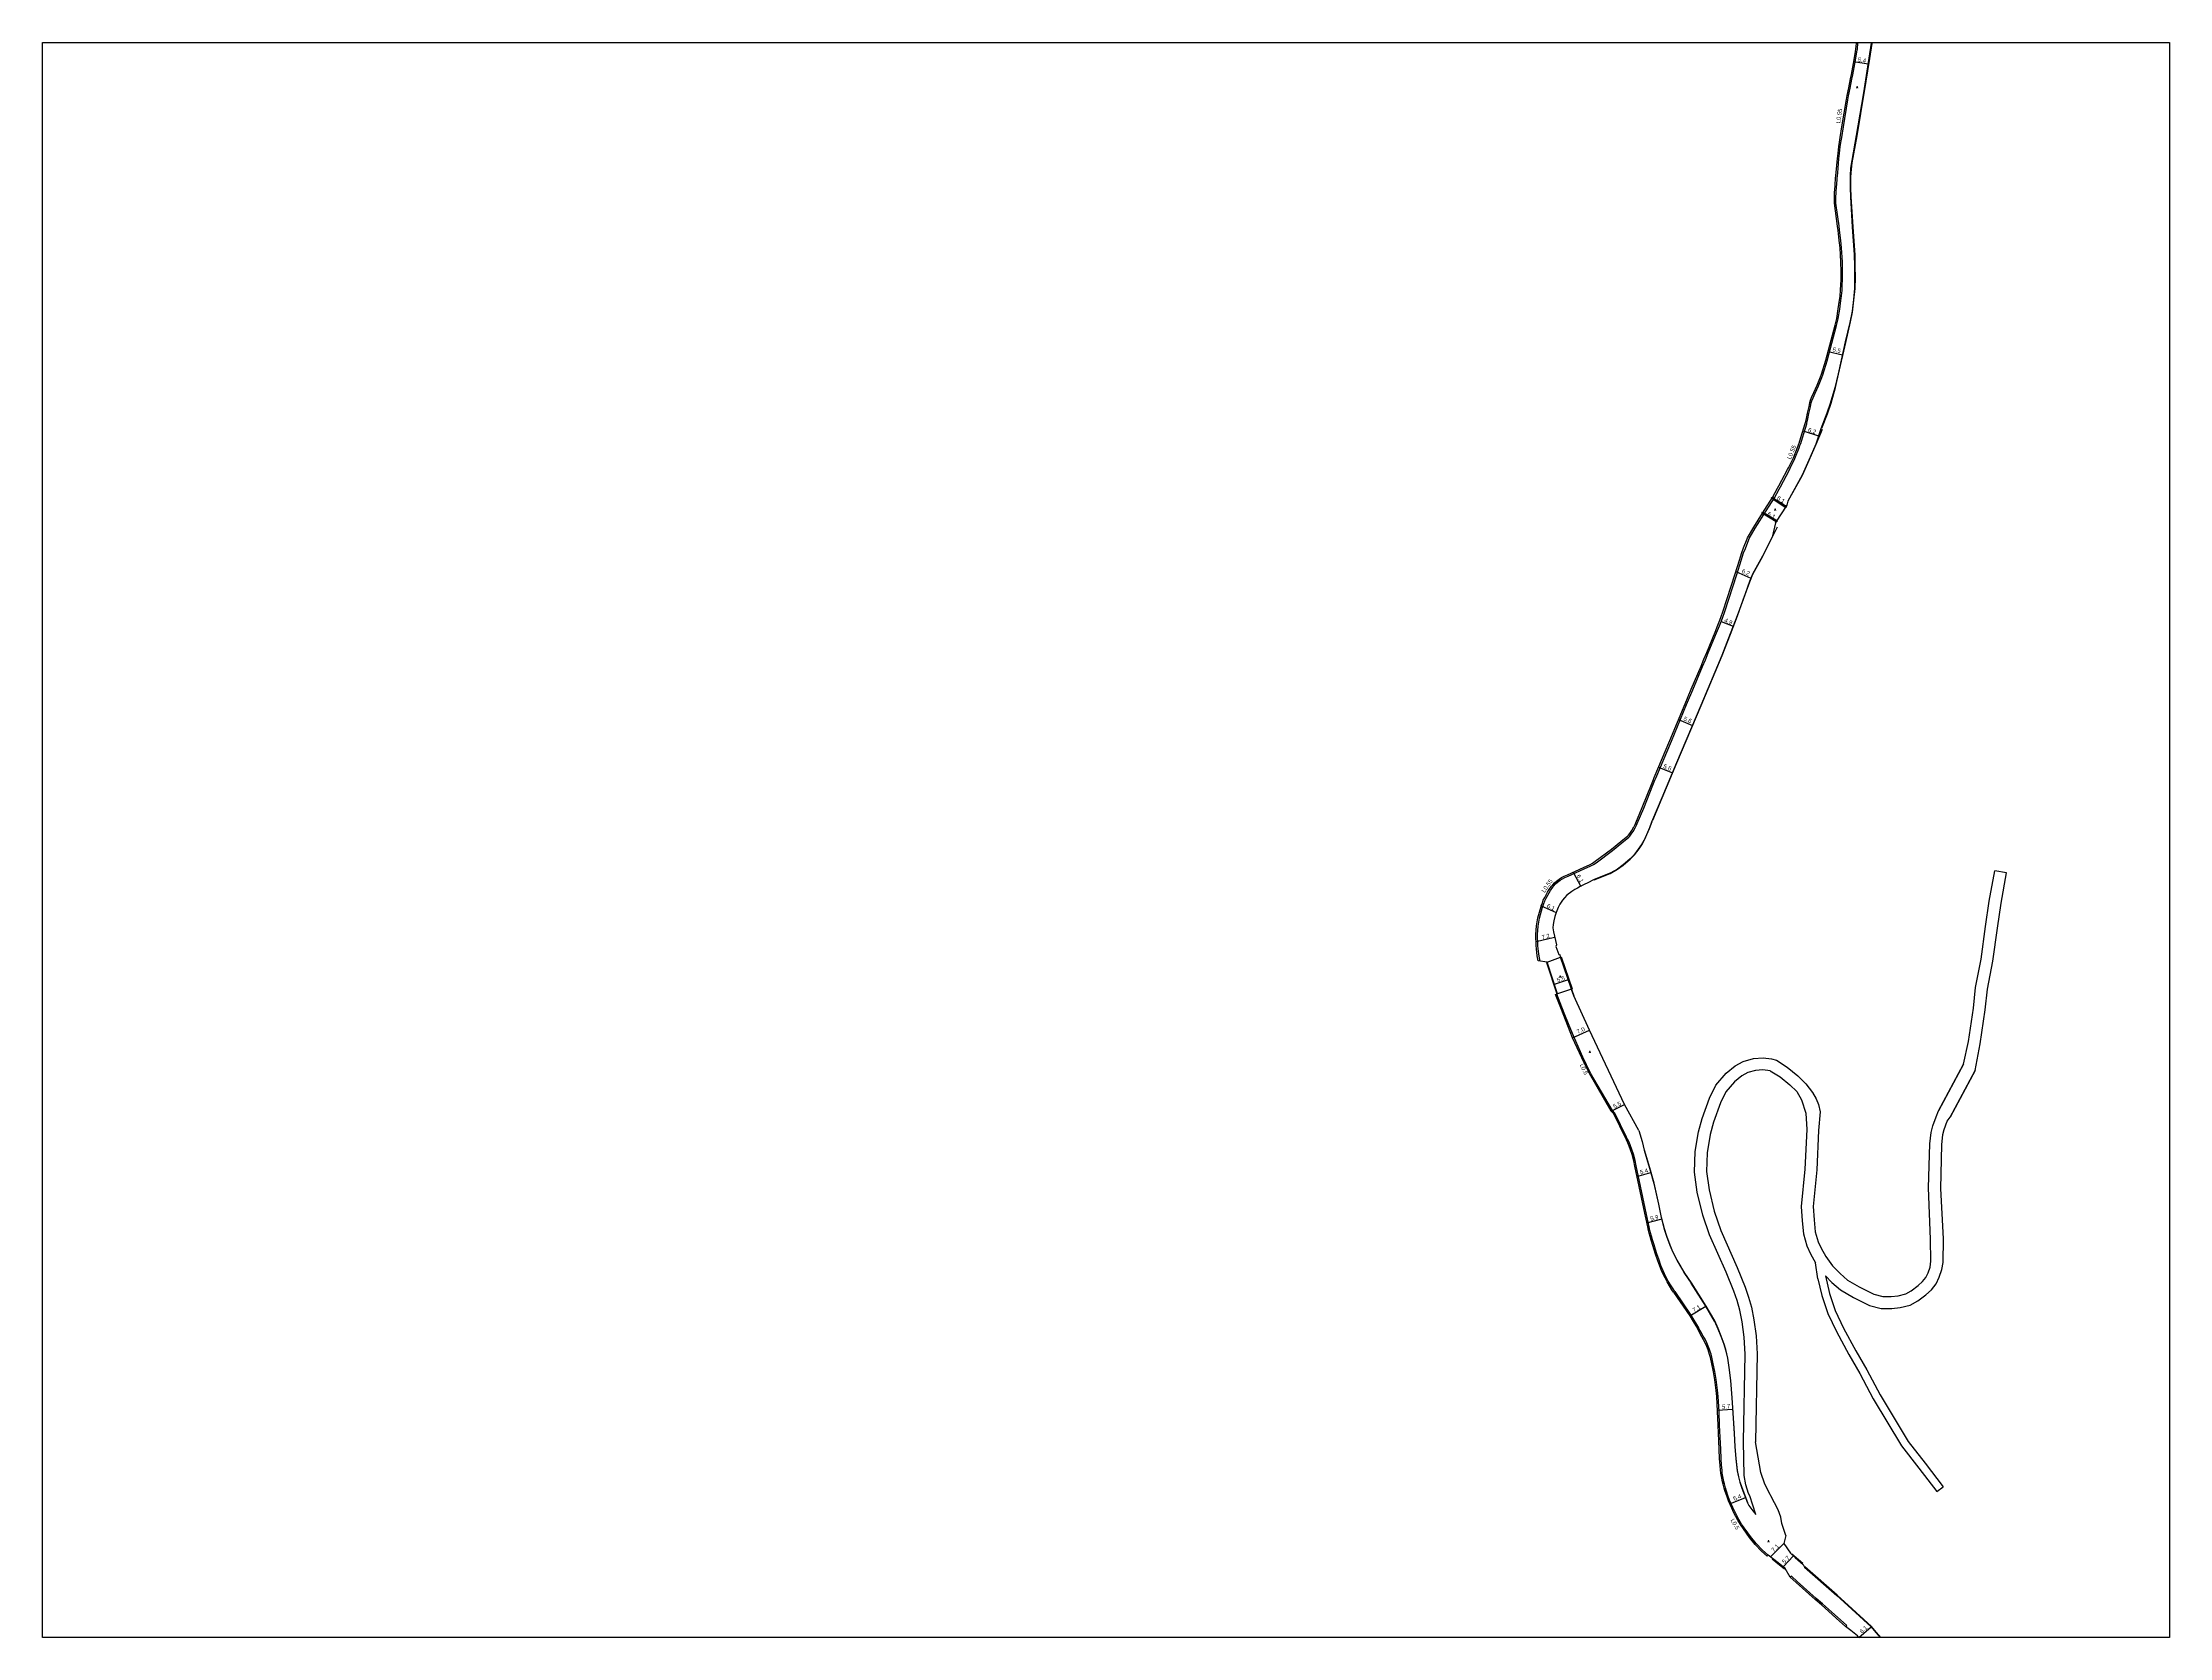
# Model space of a CAD drawing. Header units: metres. Extents: x -25600 to -24000, y -82800 to -81000.
# Drawn here: x -25600 to -24800, y -81600 to -81000 of the extents above; entities that cross this region are included whole.
import ezdxf

# ---------------------------------------------------------------- set-up
doc = ezdxf.new("R2010")
doc.units = ezdxf.units.M
doc.header["$LTSCALE"] = 2.5
for name, color, linetype in [('側溝・桝', 7, 'Continuous'), ('図郭', 7, 'Continuous'), ('幅員', 7, 'Continuous'), ('歩道・分離帯・安全施設', 7, 'Continuous'), ('舗装', 7, 'Continuous'), ('道路', 7, 'Continuous')]:
    doc.layers.add(name, color=color, linetype=linetype)
doc.styles.get("Standard").update_dxf_attribs({"font": ''})
doc.styles.add('YOKO_DECO', font='txt.shx', dxfattribs={"bigfont": 'extfont.shx'})
doc.styles.get('Standard').set_extended_font_data('@MS PGothic')

msp = doc.modelspace()

# ---------------------------------------------------------------- linework, layer by layer
at = {"layer": '側溝・桝'}
for points in [[(-25036.73, -81345.55), (-25037.04, -81343.68), (-25037.45, -81340.88), (-25037.54, -81339.64), (-25037.63, -81338.18), (-25037.69, -81337.02), (-25037.76, -81335.55), (-25037.46, -81332.39), (-25036.97, -81329.46), (-25035.77, -81325.26), (-25035.69, -81325), (-25035.29, -81323.89), (-25034.94, -81322.85), (-25034.45, -81321.88), (-25033.82, -81320.7), (-25033.35, -81319.91), (-25032.79, -81319.02), (-25031.92, -81317.74), (-25031.53, -81317.24), (-25030.89, -81316.55), (-25030.18, -81315.91), (-25029.17, -81315.14), (-25028.32, -81314.6), (-25027.36, -81314.08), (-25026.2, -81313.56), (-25020.18, -81310.85), (-25017.6, -81309.76), (-25016.61, -81309.2), (-25015.68, -81308.53), (-25009.49, -81303.91), (-25005.96, -81301.06), (-25003.38, -81298.91), (-25002.97, -81298.51), (-25002.45, -81297.85), (-25001.76, -81296.79), (-25000.94, -81295.4), (-25000.8, -81295.13), (-25000.45, -81294.39), (-25000.18, -81293.81), (-24997.74, -81287.99), (-24994.3, -81279.31), (-24993.52, -81277.54), (-24993.2, -81276.72), (-24987.35, -81262.77), (-24981.6, -81249.06), (-24979.26, -81243.51), (-24975.61, -81234.79), (-24974.51, -81232.22), (-24973.48, -81229.65), (-24970.31, -81222.05), (-24969.26, -81219.44), (-24968.75, -81218.15), (-24968.17, -81216.49), (-24967.29, -81214.02), (-24962.78, -81200.06), (-24961.11, -81194.9), (-24960.2, -81192.01), (-24959.51, -81190.28), (-24958.26, -81186.99), (-24958.08, -81186.62), (-24955.79, -81182.68), (-24951.74, -81176.21), (-24948.61, -81171.25), (-24947.73, -81169.67), (-24946.77, -81168), (-24946.31, -81167.11), (-24943.04, -81160.94), (-24942.72, -81160.16), (-24940.93, -81156.45), (-24939.33, -81152.53), (-24938.97, -81151.59), (-24938.69, -81150.87), (-24938.05, -81148.75), (-24936.42, -81143.44), (-24936.34, -81143.13), (-24936.25, -81142.75), (-24935.98, -81141.56), (-24935.59, -81139.59), (-24935.02, -81137.08), (-24934.85, -81136.23), (-24934.72, -81135.53), (-24934.48, -81134.78), (-24934.07, -81133.69), (-24933.3, -81131.9), (-24932.04, -81129.13), (-24931.24, -81127.28), (-24930.75, -81126.02), (-24930.34, -81124.95), (-24928.74, -81119.7), (-24925.18, -81106.44), (-24925.07, -81105.98), (-24924.62, -81103.86), (-24924.04, -81100.28), (-24923.56, -81096.99), (-24923.44, -81096.31), (-24923.35, -81095.33), (-24923.16, -81093.28), (-24923.05, -81090.99), (-24922.98, -81089.53), (-24922.94, -81086.29), (-24923.03, -81082.49), (-24923.34, -81077.21), (-24923.64, -81074.42), (-24924.05, -81070.64), (-24924.27, -81068.95), (-24925.43, -81060.4), (-24925.47, -81059.47), (-24925.47, -81058.32), (-24925.38, -81056.47), (-24925.21, -81054.13), (-24925.12, -81053.47), (-24925, -81051.21), (-24924.79, -81048.98), (-24924.3, -81043.7), (-24924.07, -81041.67), (-24923.81, -81039.19), (-24923.58, -81037.63), (-24923.27, -81035.76), (-24922.66, -81031.77), (-24920.96, -81021.53), (-24920.72, -81020.08), (-24920.11, -81017.15), (-24919.42, -81013.78), (-24919.08, -81012.11), (-24918.06, -81006.62), (-24917.53, -81003.49), (-24917.4, -81002.39), (-24917.2, -81000.4), (-24917.16, -81000)], [(-25017.74, -81387.68), (-25020.63, -81381.65), (-25023.3, -81375.71), (-25024.18, -81373.68), (-25025.17, -81371.28), (-25026.28, -81368.56), (-25027.43, -81365.72), (-25028.52, -81362.89), (-25030.48, -81357.94)], [(-25004.18, -81411.79), (-25008.55, -81402.73), (-25009.47, -81401.73), (-25017.74, -81387.68)], [(-24986.06, -81469.88), (-24986.69, -81468.88), (-24987.65, -81467.4), (-24988.5, -81465.99), (-24989.25, -81464.54), (-24990.42, -81462.08), (-24991.25, -81460.09), (-24991.95, -81458.1), (-24992.78, -81455.66), (-24993.3, -81454.06), (-24993.87, -81452.34), (-24994.45, -81450.36), (-24994.85, -81448.99), (-24995.16, -81447.83), (-24995.41, -81446.84), (-24995.72, -81445.47), (-24997.24, -81438.55), (-24999, -81430.23), (-25000.58, -81422.55), (-25001, -81420.6), (-25001.64, -81418.16), (-25002.19, -81416.43), (-25002.7, -81415.05), (-25003.24, -81413.67), (-25003.79, -81412.51), (-25004.18, -81411.79)], [(-24986.06, -81469.88), (-24979.99, -81478.72), (-24977.11, -81483.52)], [(-24950.91, -81569.01), (-24953.04, -81567.1), (-24955.5, -81564.63), (-24957.6, -81562.05), (-24960.93, -81557.32), (-24961.92, -81555.65), (-24963.39, -81552.87), (-24964.23, -81551.16), (-24965.44, -81548.37), (-24965.96, -81546.97), (-24966.75, -81544.63), (-24967, -81543.69), (-24967.41, -81542.24), (-24967.62, -81541.3), (-24968.03, -81539.5), (-24968.18, -81538.24), (-24968.22, -81537.77), (-24968.29, -81537.1), (-24968.44, -81535.12), (-24968.63, -81532.8), (-24968.8, -81529.12), (-24969.21, -81520.15), (-24969.38, -81515), (-24969.71, -81509.35), (-24969.96, -81507.02), (-24970.21, -81505), (-24970.46, -81502.96), (-24970.97, -81499.94), (-24971.58, -81497), (-24972.12, -81494.53), (-24972.39, -81493.41), (-24972.7, -81492.48), (-24973.01, -81491.61), (-24973.51, -81490.37), (-24974.04, -81489.12), (-24974.69, -81487.81), (-24975.35, -81486.6), (-24976.24, -81485.03), (-24977.11, -81483.52)], [(-24921.79, -81595.93), (-24921.38, -81595.47), (-24923.77, -81593.38), (-24930.55, -81587.35), (-24932.91, -81585.28), (-24939.98, -81578.96), (-24942.2, -81576.88), (-24942.61, -81577.29)]]:
    msp.add_lwpolyline(points, dxfattribs=at)
at = {"layer": '図郭'}
msp.add_lwpolyline([(-25600, -81000), (-24800, -81000), (-24800, -81600), (-25600, -81600)], close=True, dxfattribs=at)
at = {"layer": '幅員'}
for points in [[(-24918.72, -81007.13), (-24913.36, -81007.97)], [(-24928.39, -81116.22), (-24923.02, -81117.43)], [(-24937.82, -81146.09), (-24931.95, -81147.97)], [(-24949.37, -81171.17), (-24944.2, -81174.44)], [(-24953.09, -81177.06), (-24947.91, -81180.24)], [(-24963.1, -81199.04), (-24957.4, -81201.47)], [(-24968.65, -81217.84), (-24964.08, -81219.6)], [(-24984.63, -81254.67), (-24979.43, -81256.88)], [(-24992.14, -81272.59), (-24986.98, -81274.75)], [(-25024.26, -81312.09), (-25021.45, -81317.45)], [(-25036.28, -81324.8), (-25030.73, -81327.28)], [(-25038.25, -81338.22), (-25031.26, -81336.61)], [(-25031.32, -81354.27), (-25026.07, -81352.47)], [(-25024.48, -81374.45), (-25018.12, -81371.53)], [(-25009.97, -81401.96), (-25005.03, -81399.49)], [(-25000.29, -81426.54), (-24995.1, -81425.09)], [(-24996.58, -81443.98), (-24990.85, -81442.55)], [(-24980.45, -81479.01), (-24974.34, -81475.4)], [(-24969.99, -81514.48), (-24964.31, -81514.1)], [(-24965.35, -81549.73), (-24959.43, -81547.39)], [(-24950.09, -81569.66), (-24945.06, -81564.63)], [(-24945.34, -81573.46), (-24941.38, -81569.34)], [(-24916.8, -81600), (-24912.2, -81596.03)]]:
    msp.add_lwpolyline(points, dxfattribs=at)
at = {"layer": '歩道・分離帯・安全施設'}
for points in [[(-24930.8, -81145.03), (-24928.64, -81139.73), (-24927.21, -81135.66), (-24925.63, -81129.75), (-24924.54, -81124.78), (-24921.76, -81112.9), (-24919.95, -81105.04), (-24919.27, -81101.43), (-24918.69, -81096.93), (-24918.25, -81092.53), (-24918.13, -81088.49), (-24918.2, -81084.15), (-24918.27, -81079.99), (-24919.03, -81069.31), (-24919.68, -81058.07), (-24919.82, -81054.51), (-24919.85, -81051.83), (-24919.81, -81050.51), (-24919.62, -81047.58), (-24919.35, -81045.23), (-24917.51, -81035.12), (-24916.09, -81026.76), (-24914.79, -81019.16), (-24912.71, -81006.06), (-24911.87, -81000.31), (-24911.83, -81000)], [(-24943.46, -81172.44), (-24938.02, -81162.8), (-24935.52, -81157.1), (-24932.87, -81151.11), (-24930.46, -81145.4)], [(-24994.38, -81292.5), (-24990.83, -81284.17), (-24985.29, -81270.95), (-24976.16, -81249.39), (-24968.3, -81230.63), (-24965.1, -81222.51), (-24962.49, -81215.73), (-24960.33, -81209.61), (-24957.89, -81202.84), (-24956.69, -81200.03), (-24952.96, -81193.19), (-24947.39, -81182.18)], [(-25016.36, -81314.96), (-25010.35, -81312.55), (-25007.6, -81311.02), (-25005.54, -81309.5), (-25002.82, -81307.16), (-25001.37, -81305.65), (-24999.67, -81303.51), (-24998.45, -81301.64), (-24997.63, -81300.18), (-24997.08, -81299.11), (-24995.61, -81295.66), (-24994.56, -81293)], [(-25034.1, -81346.29), (-25030.25, -81357.84)], [(-25025.02, -81355.52), (-25028.84, -81344.41)], [(-25024.03, -81358.64), (-25024.9, -81356.21)], [(-24979.83, -81466.62), (-24982.28, -81463.01), (-24983.75, -81460.47), (-24985.22, -81458), (-24986.74, -81454.92), (-24987.84, -81452.39), (-24989.11, -81448.98), (-24989.9, -81446.33), (-24991, -81441.95), (-24992.06, -81437.01), (-24993.83, -81429.15), (-24995.44, -81423.38), (-24997.44, -81416.71)], [(-24971.01, -81480.91), (-24974.23, -81475.33), (-24979.83, -81466.62)], [(-24958.54, -81549.31), (-24960.73, -81543.76), (-24961.44, -81541.55), (-24961.96, -81539.62), (-24962.45, -81537.26), (-24962.99, -81532.74), (-24963.3, -81528.28), (-24963.56, -81523.23), (-24964.46, -81509.84), (-24964.96, -81503.37), (-24965.59, -81498.41), (-24966.07, -81494.89), (-24966.83, -81491.73), (-24967.48, -81489.64), (-24968.59, -81486.63), (-24969.7, -81483.78), (-24971.01, -81480.91)], [(-24949.4, -81570.45), (-24947.27, -81572.15), (-24944.74, -81574.16)], [(-24937.89, -81572.21), (-24941.98, -81568.68)], [(-24908.59, -81600), (-24910.91, -81597.25), (-24912.06, -81595.92), (-24922.25, -81586.58), (-24925.04, -81584.08), (-24937.09, -81573.37)]]:
    msp.add_lwpolyline(points, dxfattribs=at)
at = {"layer": '舗装'}
for points in [[(-25034.1, -81345.94), (-25029.05, -81344.04)], [(-25024.97, -81356.09), (-25030.13, -81357.82)]]:
    msp.add_lwpolyline(points, dxfattribs=at)
at = {"layer": '道路'}
for points in [[(-25037.43, -81345.44), (-25037.79, -81343.61), (-25038.07, -81340.94), (-25038.17, -81339.69), (-25038.25, -81338.22), (-25038.31, -81337.05), (-25038.38, -81335.54), (-25038.08, -81332.3), (-25037.57, -81329.32), (-25036.37, -81325.07), (-25036.28, -81324.8), (-25035.88, -81323.68), (-25035.51, -81322.61), (-25035, -81321.59), (-25034.36, -81320.39), (-25033.89, -81319.59), (-25033.31, -81318.68), (-25032.43, -81317.37), (-25031.99, -81316.82), (-25031.27, -81316.12), (-25030.54, -81315.51), (-25029.52, -81314.74), (-25028.63, -81314.1), (-25027.62, -81313.57), (-25026.39, -81313.05), (-25020.43, -81310.37), (-25017.89, -81309.2), (-25016.95, -81308.67), (-25016.04, -81308.02), (-25009.81, -81303.46), (-25006.31, -81300.6), (-25003.75, -81298.47), (-25003.41, -81298.12), (-25002.91, -81297.5), (-25002.25, -81296.48), (-25001.46, -81295.09), (-25001.33, -81294.86), (-25000.98, -81294.12), (-25000.72, -81293.57), (-24998.32, -81287.75), (-24994.88, -81279.07), (-24994.09, -81277.3), (-24993.77, -81276.48), (-24987.92, -81262.53), (-24982.18, -81248.82), (-24979.84, -81243.27), (-24976.19, -81234.55), (-24975.09, -81231.98), (-24974.06, -81229.41), (-24970.88, -81221.81), (-24969.84, -81219.21), (-24969.34, -81217.93), (-24968.76, -81216.28), (-24967.88, -81213.82), (-24963.37, -81199.87), (-24961.7, -81194.71), (-24960.85, -81191.79), (-24960.16, -81190.03), (-24958.89, -81186.72), (-24958.68, -81186.29), (-24956.38, -81182.32), (-24953.09, -81177.06), (-24949.37, -81171.17), (-24948.33, -81169.33), (-24947.38, -81167.67), (-24946.92, -81166.79), (-24943.63, -81160.6), (-24943.25, -81159.97), (-24941.45, -81156.22), (-24939.85, -81152.33), (-24939.49, -81151.39), (-24939.22, -81150.68), (-24938.59, -81148.58), (-24936.96, -81143.29), (-24936.88, -81143), (-24936.8, -81142.62), (-24936.53, -81141.45), (-24936.14, -81139.47), (-24935.57, -81136.97), (-24935.4, -81136.12), (-24935.26, -81135.39), (-24935.01, -81134.6), (-24934.59, -81133.48), (-24933.82, -81131.68), (-24932.55, -81128.91), (-24931.76, -81127.06), (-24931.27, -81125.81), (-24930.88, -81124.77), (-24929.28, -81119.54), (-24925.73, -81106.3), (-24925.62, -81105.85), (-24925.17, -81103.76), (-24924.6, -81100.19), (-24924.11, -81096.9), (-24924, -81096.24), (-24923.91, -81095.28), (-24923.72, -81093.24), (-24923.61, -81090.96), (-24923.54, -81089.51), (-24923.5, -81086.3), (-24923.59, -81082.52), (-24923.9, -81077.26), (-24924.2, -81074.49), (-24924.61, -81070.7), (-24924.82, -81069.02), (-24925.99, -81060.45), (-24926.04, -81059.49), (-24926.03, -81058.31), (-24925.94, -81056.44), (-24925.77, -81054.07), (-24925.68, -81053.42), (-24925.56, -81051.17), (-24925.35, -81048.92), (-24924.86, -81043.64), (-24924.63, -81041.61), (-24924.36, -81039.12), (-24924.13, -81037.54), (-24923.82, -81035.67), (-24923.22, -81031.68), (-24921.51, -81021.44), (-24921.27, -81019.98), (-24920.66, -81017.04), (-24919.97, -81013.66), (-24919.63, -81012), (-24918.61, -81006.53), (-24918.09, -81003.41), (-24917.96, -81002.33), (-24917.76, -81000.35), (-24917.73, -81000)], [(-24912.18, -81000), (-24912.2, -81000.18), (-24913.03, -81005.85), (-24915.08, -81018.93), (-24917.83, -81034.92), (-24919.91, -81047.32), (-24920.1, -81050.19), (-24920.14, -81051.55), (-24920.1, -81054.61), (-24919.96, -81058.07), (-24919.29, -81069.4), (-24918.57, -81079.78), (-24918.43, -81084.31), (-24918.41, -81088.38), (-24918.5, -81092.47), (-24918.78, -81096.63), (-24919.38, -81101.1), (-24920.25, -81105.32), (-24921.92, -81112.58), (-24924.64, -81124.64), (-24925.85, -81129.9), (-24927.6, -81135.79), (-24928.87, -81139.42), (-24931.09, -81145.3), (-24932.95, -81151.08), (-24935.65, -81157.14), (-24938.09, -81162.77), (-24943.6, -81172.54), (-24943.94, -81174.01), (-24944.2, -81174.44), (-24947.91, -81180.24), (-24948.17, -81180.67), (-24949.43, -81186.03), (-24953.06, -81193.19), (-24956.78, -81200.02), (-24957.97, -81202.79), (-24960.4, -81209.54), (-24962.57, -81215.67), (-24965.18, -81222.46), (-24968.37, -81230.59), (-24976.24, -81249.35), (-24985.37, -81270.91), (-24990.91, -81284.13), (-24994.46, -81292.47), (-24994.66, -81292.96), (-24995.54, -81295.48), (-24997.02, -81298.94), (-24997.57, -81300.02), (-24998.39, -81301.48), (-24999.63, -81303.37), (-25001.34, -81305.52), (-25002.8, -81307.04), (-25005.53, -81309.4), (-25007.6, -81310.93), (-25010.38, -81312.47), (-25016.4, -81314.89), (-25019.08, -81316.28), (-25019.9, -81316.64), (-25021.6, -81317.53), (-25022.62, -81318.06), (-25023.68, -81318.64), (-25024.82, -81319.39), (-25026.62, -81320.81), (-25027.55, -81321.73), (-25028.33, -81322.69), (-25029.27, -81324.08), (-25029.94, -81325.34), (-25030.73, -81327.28), (-25031.2, -81328.76), (-25031.6, -81330.36), (-25031.82, -81331.79), (-25031.91, -81333.03), (-25031.74, -81334.53), (-25030.61, -81339.46), (-25030.77, -81340.05), (-25029.7, -81343.07), (-25029.41, -81342.98), (-25029.05, -81344.04), (-25024.97, -81356.09), (-25024.04, -81358.64)], [(-24877.43, -81384.3), (-24875.65, -81375.86), (-24873.74, -81363.3), (-24872.94, -81355.45), (-24870.83, -81344.8), (-24869.18, -81332.53), (-24867.76, -81323.05), (-24865.7, -81311.56)], [(-24861.27, -81312.35), (-24865.7, -81311.56)], [(-24873.03, -81386.67), (-24871.22, -81376.65), (-24869.27, -81363.87), (-24868.49, -81356.11), (-24866.39, -81345.54), (-24864.72, -81333.16), (-24863.32, -81323.77), (-24861.27, -81312.35)], [(-25028.98, -81363.08), (-25030.96, -81358.1), (-25030.13, -81357.82), (-25034.1, -81345.94), (-25037.43, -81345.44)], [(-24999.56, -81409.33), (-25005.03, -81399.49), (-25018.14, -81371.5), (-25024.03, -81358.64)], [(-25021.04, -81381.89), (-25024.48, -81374.45), (-25028.98, -81363.08)], [(-25018.15, -81387.87), (-25021.04, -81381.89)], [(-24960.23, -81526.29), (-24959.56, -81493.44), (-24959.96, -81487.02), (-24960.77, -81481.29), (-24961.6, -81476.82), (-24962.63, -81473.29), (-24963.8, -81469.74), (-24966.69, -81462.62), (-24972.98, -81448.52), (-24975.47, -81441.1), (-24977.62, -81432.53), (-24978.64, -81424.98), (-24978.43, -81417.24), (-24977.2, -81409.79), (-24975.74, -81404.81), (-24972.98, -81397.07), (-24970.63, -81392.28), (-24966.74, -81387.7), (-24963.31, -81384.97), (-24960.28, -81383.27), (-24956.49, -81382.26), (-24952.85, -81381.98), (-24949.73, -81382.31), (-24947.78, -81382.86), (-24943.85, -81385.41), (-24939.73, -81388.7), (-24936.76, -81391.68), (-24934.26, -81395.01), (-24932.92, -81397.37), (-24932.02, -81399.54), (-24931.44, -81402.2), (-24931.95, -81409.23), (-24932.65, -81424.1), (-24933.97, -81437.91), (-24933.64, -81442.91), (-24933.2, -81447.36), (-24932.18, -81451.19), (-24931.05, -81453.61), (-24929.26, -81456.67), (-24926.74, -81460.23), (-24923.87, -81463.14), (-24921.08, -81465.59), (-24916.69, -81468.12), (-24911.21, -81470.82), (-24907.8, -81471.7), (-24904.68, -81471.71), (-24902.08, -81471.47), (-24899.22, -81470.74), (-24897.1, -81469.63), (-24894.51, -81467.6), (-24892.85, -81466.15), (-24891.64, -81464.56), (-24890.72, -81462.77), (-24890.03, -81460.68), (-24889.81, -81458.42), (-24889.91, -81450.18), (-24890.63, -81430.91), (-24890.07, -81414.35), (-24889.66, -81410.01), (-24889.03, -81407.55), (-24887.76, -81404.13), (-24886.91, -81401.89)], [(-25004.63, -81412.03), (-25009.03, -81403), (-25009.97, -81401.96), (-25018.15, -81387.87)], [(-24950.21, -81386.79), (-24952.91, -81386.5), (-24955.73, -81386.71), (-24958.57, -81387.47), (-24960.79, -81388.72), (-24963.6, -81390.95), (-24966.84, -81394.77), (-24968.83, -81398.82), (-24971.46, -81406.19), (-24972.8, -81410.8), (-24973.94, -81417.67), (-24974.13, -81424.73), (-24973.19, -81431.65), (-24971.2, -81439.66), (-24968.78, -81446.88), (-24962.55, -81460.85), (-24959.57, -81468.19), (-24958.33, -81471.96), (-24957.22, -81475.77), (-24956.33, -81480.56), (-24955.48, -81486.57), (-24955.06, -81493.34), (-24955.73, -81526.38)], [(-24950.21, -81386.79), (-24946.48, -81389.06), (-24942.74, -81392.05), (-24940.17, -81394.64), (-24938.43, -81397.78), (-24936.78, -81402.74), (-24936.44, -81408.96), (-24937.15, -81423.78), (-24938.48, -81437.85), (-24938.13, -81443.27), (-24937.64, -81448.17), (-24936.43, -81452.73), (-24935.04, -81455.7), (-24933.09, -81459.03)], [(-24886.91, -81401.89), (-24877.43, -81384.3)], [(-24877.43, -81384.3), (-24886.91, -81401.89)], [(-24873.03, -81386.67), (-24882.51, -81404.26)], [(-24882.51, -81404.26), (-24873.03, -81386.67)], [(-25008.55, -81402.73), (-25009.03, -81402.99)], [(-24929.37, -81463.97), (-24926.96, -81466.42), (-24923.71, -81469.27), (-24918.81, -81472.09), (-24912.78, -81475.06), (-24908.38, -81476.2), (-24904.47, -81476.21), (-24901.32, -81475.92), (-24897.59, -81474.97), (-24894.65, -81473.42), (-24891.65, -81471.07), (-24889.54, -81469.23), (-24887.81, -81466.96), (-24886.56, -81464.51), (-24885.6, -81461.61), (-24885.11, -81458.93), (-24884.95, -81450.09), (-24886, -81431.05), (-24885.58, -81414.64), (-24885.22, -81410.79), (-24884.73, -81408.91), (-24883.57, -81405.77), (-24882.51, -81404.26)], [(-24986.49, -81470.16), (-24987.12, -81469.17), (-24988.1, -81467.67), (-24988.95, -81466.25), (-24989.71, -81464.77), (-24990.9, -81462.28), (-24991.73, -81460.28), (-24992.44, -81458.3), (-24993.27, -81455.83), (-24993.79, -81454.22), (-24994.36, -81452.5), (-24994.95, -81450.5), (-24995.35, -81449.13), (-24995.67, -81447.96), (-24995.91, -81446.96), (-24996.23, -81445.58), (-24997.75, -81438.66), (-24999.51, -81430.33), (-25001.09, -81422.65), (-25001.51, -81420.72), (-25002.14, -81418.29), (-25002.68, -81416.6), (-25003.18, -81415.23), (-25003.72, -81413.88), (-25004.26, -81412.75), (-25004.63, -81412.03)], [(-24999.56, -81409.33), (-24998.31, -81413.42), (-24997.56, -81416.74), (-24995.57, -81423.4), (-24993.96, -81429.16), (-24992.19, -81437.02), (-24991.13, -81441.96), (-24990.03, -81446.35), (-24989.23, -81449.02), (-24987.95, -81452.45), (-24986.84, -81455), (-24985.31, -81458.09), (-24983.84, -81460.58), (-24982.37, -81463.13), (-24979.92, -81466.74)], [(-24932.21, -81465.04), (-24933.09, -81459.03)], [(-24929.37, -81463.97), (-24927.87, -81470.59), (-24925.69, -81476.96), (-24922.59, -81483.6), (-24917.96, -81492.16), (-24913.88, -81499.31), (-24908.85, -81508.76), (-24898.31, -81526.26), (-24891.9, -81534.48), (-24885.11, -81543.32)], [(-24986.49, -81470.16), (-24980.45, -81479.01), (-24979.18, -81481.13)], [(-24971.11, -81480.99), (-24974.34, -81475.4), (-24979.92, -81466.74)], [(-24932.21, -81465.04), (-24930.76, -81471.41), (-24928.47, -81478.09), (-24925.27, -81484.96), (-24920.59, -81493.61), (-24916.51, -81500.76), (-24911.47, -81510.24), (-24900.79, -81527.96), (-24894.29, -81536.29), (-24887.49, -81545.15)], [(-24979.18, -81481.13), (-24977.58, -81483.82)], [(-24916.8, -81600), (-24917.37, -81599.35), (-24919.88, -81597.32), (-24921.79, -81595.93), (-24924.15, -81593.81), (-24930.93, -81587.78), (-24933.3, -81585.7), (-24940.36, -81579.38), (-24942.61, -81577.29), (-24944.56, -81574.1), (-24947.16, -81571.98), (-24950.91, -81569.01), (-24951.27, -81569.47), (-24953.4, -81567.48), (-24955.85, -81564.97), (-24957.92, -81562.41), (-24961.31, -81557.56), (-24962.32, -81555.87), (-24963.8, -81553.08), (-24964.65, -81551.35), (-24965.86, -81548.54), (-24966.39, -81547.13), (-24967.18, -81544.76), (-24967.43, -81543.81), (-24967.85, -81542.35), (-24968.07, -81541.4), (-24968.51, -81539.41), (-24968.7, -81538.17), (-24968.73, -81537.92), (-24968.82, -81537.15), (-24969.01, -81535.17), (-24969.2, -81532.84), (-24969.37, -81529.15), (-24969.78, -81520.17), (-24969.96, -81515.02), (-24970.28, -81509.4), (-24970.53, -81507.07), (-24970.78, -81505.06), (-24971.02, -81503.05), (-24971.53, -81500.05), (-24972.14, -81497.12), (-24972.68, -81494.66), (-24972.95, -81493.57), (-24973.24, -81492.66), (-24973.54, -81491.81), (-24974.04, -81490.59), (-24974.56, -81489.36), (-24975.2, -81488.08), (-24975.85, -81486.88), (-24976.73, -81485.33), (-24977.58, -81483.82)], [(-24971.11, -81480.99), (-24969.81, -81483.85), (-24968.7, -81486.68), (-24967.61, -81489.68), (-24966.96, -81491.75), (-24966.21, -81494.89), (-24965.73, -81498.39), (-24965.1, -81503.33), (-24964.6, -81509.79), (-24963.7, -81523.18), (-24963.44, -81528.23), (-24963.13, -81532.69), (-24962.58, -81537.24), (-24962.1, -81539.63), (-24961.57, -81541.57), (-24960.85, -81543.8), (-24958.65, -81549.36), (-24958.22, -81550.33), (-24957.06, -81551.89), (-24955.52, -81553.69)], [(-24957.87, -81546.67), (-24958.28, -81545.81), (-24959.35, -81542.63), (-24959.91, -81539.09), (-24960.23, -81526.29)], [(-24949.96, -81546.67), (-24950.19, -81546.23), (-24952.25, -81542.38), (-24953.7, -81537.89), (-24955.73, -81526.38)], [(-24887.49, -81545.15), (-24885.11, -81543.32)], [(-24955.52, -81553.69), (-24957.87, -81546.67)], [(-24944.33, -81561.7), (-24944.33, -81561.7), (-24945.74, -81557.17), (-24946.22, -81554.8), (-24947.19, -81551.96), (-24949.96, -81546.67)], [(-24944.33, -81561.7), (-24945.06, -81564.63), (-24942.56, -81568.31), (-24940.73, -81569.9), (-24937.75, -81572.5), (-24937.22, -81573.51), (-24925.16, -81584.22), (-24922.38, -81586.72), (-24912.19, -81596.05), (-24911.06, -81597.37), (-24908.84, -81600)]]:
    msp.add_lwpolyline(points, dxfattribs=at)
for points in [[(-24949.37, -81171.17), (-24944.2, -81174.44), (-24947.91, -81180.24), (-24953.09, -81177.06)], [(-24943.94, -81174.01), (-24944.26, -81174.99), (-24949.85, -81171.46), (-24949.12, -81170.73), (-24949.37, -81171.17), (-24944.2, -81174.44)], [(-24953.04, -81176.5), (-24947.43, -81179.95), (-24948.17, -81180.67), (-24947.91, -81180.24), (-24953.09, -81177.06), (-24953.35, -81177.48)], [(-25028.8, -81343.95), (-25024.71, -81356), (-25024.97, -81356.09), (-25029.05, -81344.04)], [(-25030.13, -81357.82), (-25034.1, -81345.94), (-25034.36, -81346.03), (-25030.39, -81357.91)], [(-25034.1, -81345.94), (-25029.05, -81344.04), (-25024.97, -81356.09), (-25030.13, -81357.82)]]:
    msp.add_lwpolyline(points, close=True, dxfattribs=at)

# ---------------------------------------------------------------- texts
at = {"layer": '側溝・桝'}
for s, rotation, p in [('L0.55', 81, (-24923.9, -81030.47)), ('L0.55', 68, (-24942.43, -81156.97)), ('L0.55', 55, (-25035.04, -81319.96)), ('L0.5', 296, (-25021.87, -81384.61)), ('L0.5', 300, (-24965.16, -81555.9))]:
    msp.add_text(s, height=1.6, rotation=rotation, dxfattribs=at).set_placement(p)
at = {"layer": '幅員'}
for s, rotation, p in [('5.4', 351, (-24917.29, -81007.16)), ('5.5', 347, (-24926.83, -81116.18)), ('6.2', 342, (-24936.13, -81146.4)), ('6.1', 328, (-24947.87, -81171.82)), ('6.1', 328, (-24951.44, -81177.73)), ('6.2', 337, (-24961.11, -81199.43)), ('4.9', 339, (-24967.61, -81217.98)), ('5.6', 337, (-24982.94, -81254.94)), ('5.6', 337, (-24990.53, -81272.82)), ('6.1', 298, (-25023.11, -81313.52)), ('6.1', 336, (-25034.39, -81325.36)), ('7.2', 13, (-25035.92, -81337.43)), ('5.5', 19, (-25030.13, -81353.58)), ('7.0', 25, (-25022.46, -81372.97)), ('5.5', 27, (-25008.77, -81401.1)), ('5.4', 16, (-24998.9, -81425.85)), ('5.9', 14, (-24995.04, -81443.27)), ('7.1', 31, (-24978.78, -81477.72)), ('5.7', 4, (-24968.26, -81514.01)), ('6.4', 22, (-24963.71, -81548.6)), ('7.1', 45, (-24948.83, -81567.99)), ('5.7', 46, (-24944.78, -81572.38)), ('6.1', 41, (-24915.74, -81598.58))]:
    msp.add_text(s, height=1.6, rotation=rotation, dxfattribs=at).set_placement(p)
at = {"layer": '舗装', "style": 'YOKO_DECO'}
for p in [(-24917.76, -81017.16, 748.81), (-24948.62, -81176.06, 740.87), (-25029.51, -81351.71, 726.69), (-25018.25, -81380.03, 726.38), (-24951.08, -81564.19, 716.58)]:
    msp.add_text('A', height=0.75, dxfattribs=at).set_placement(p)

doc.saveas('drawing.dxf')
